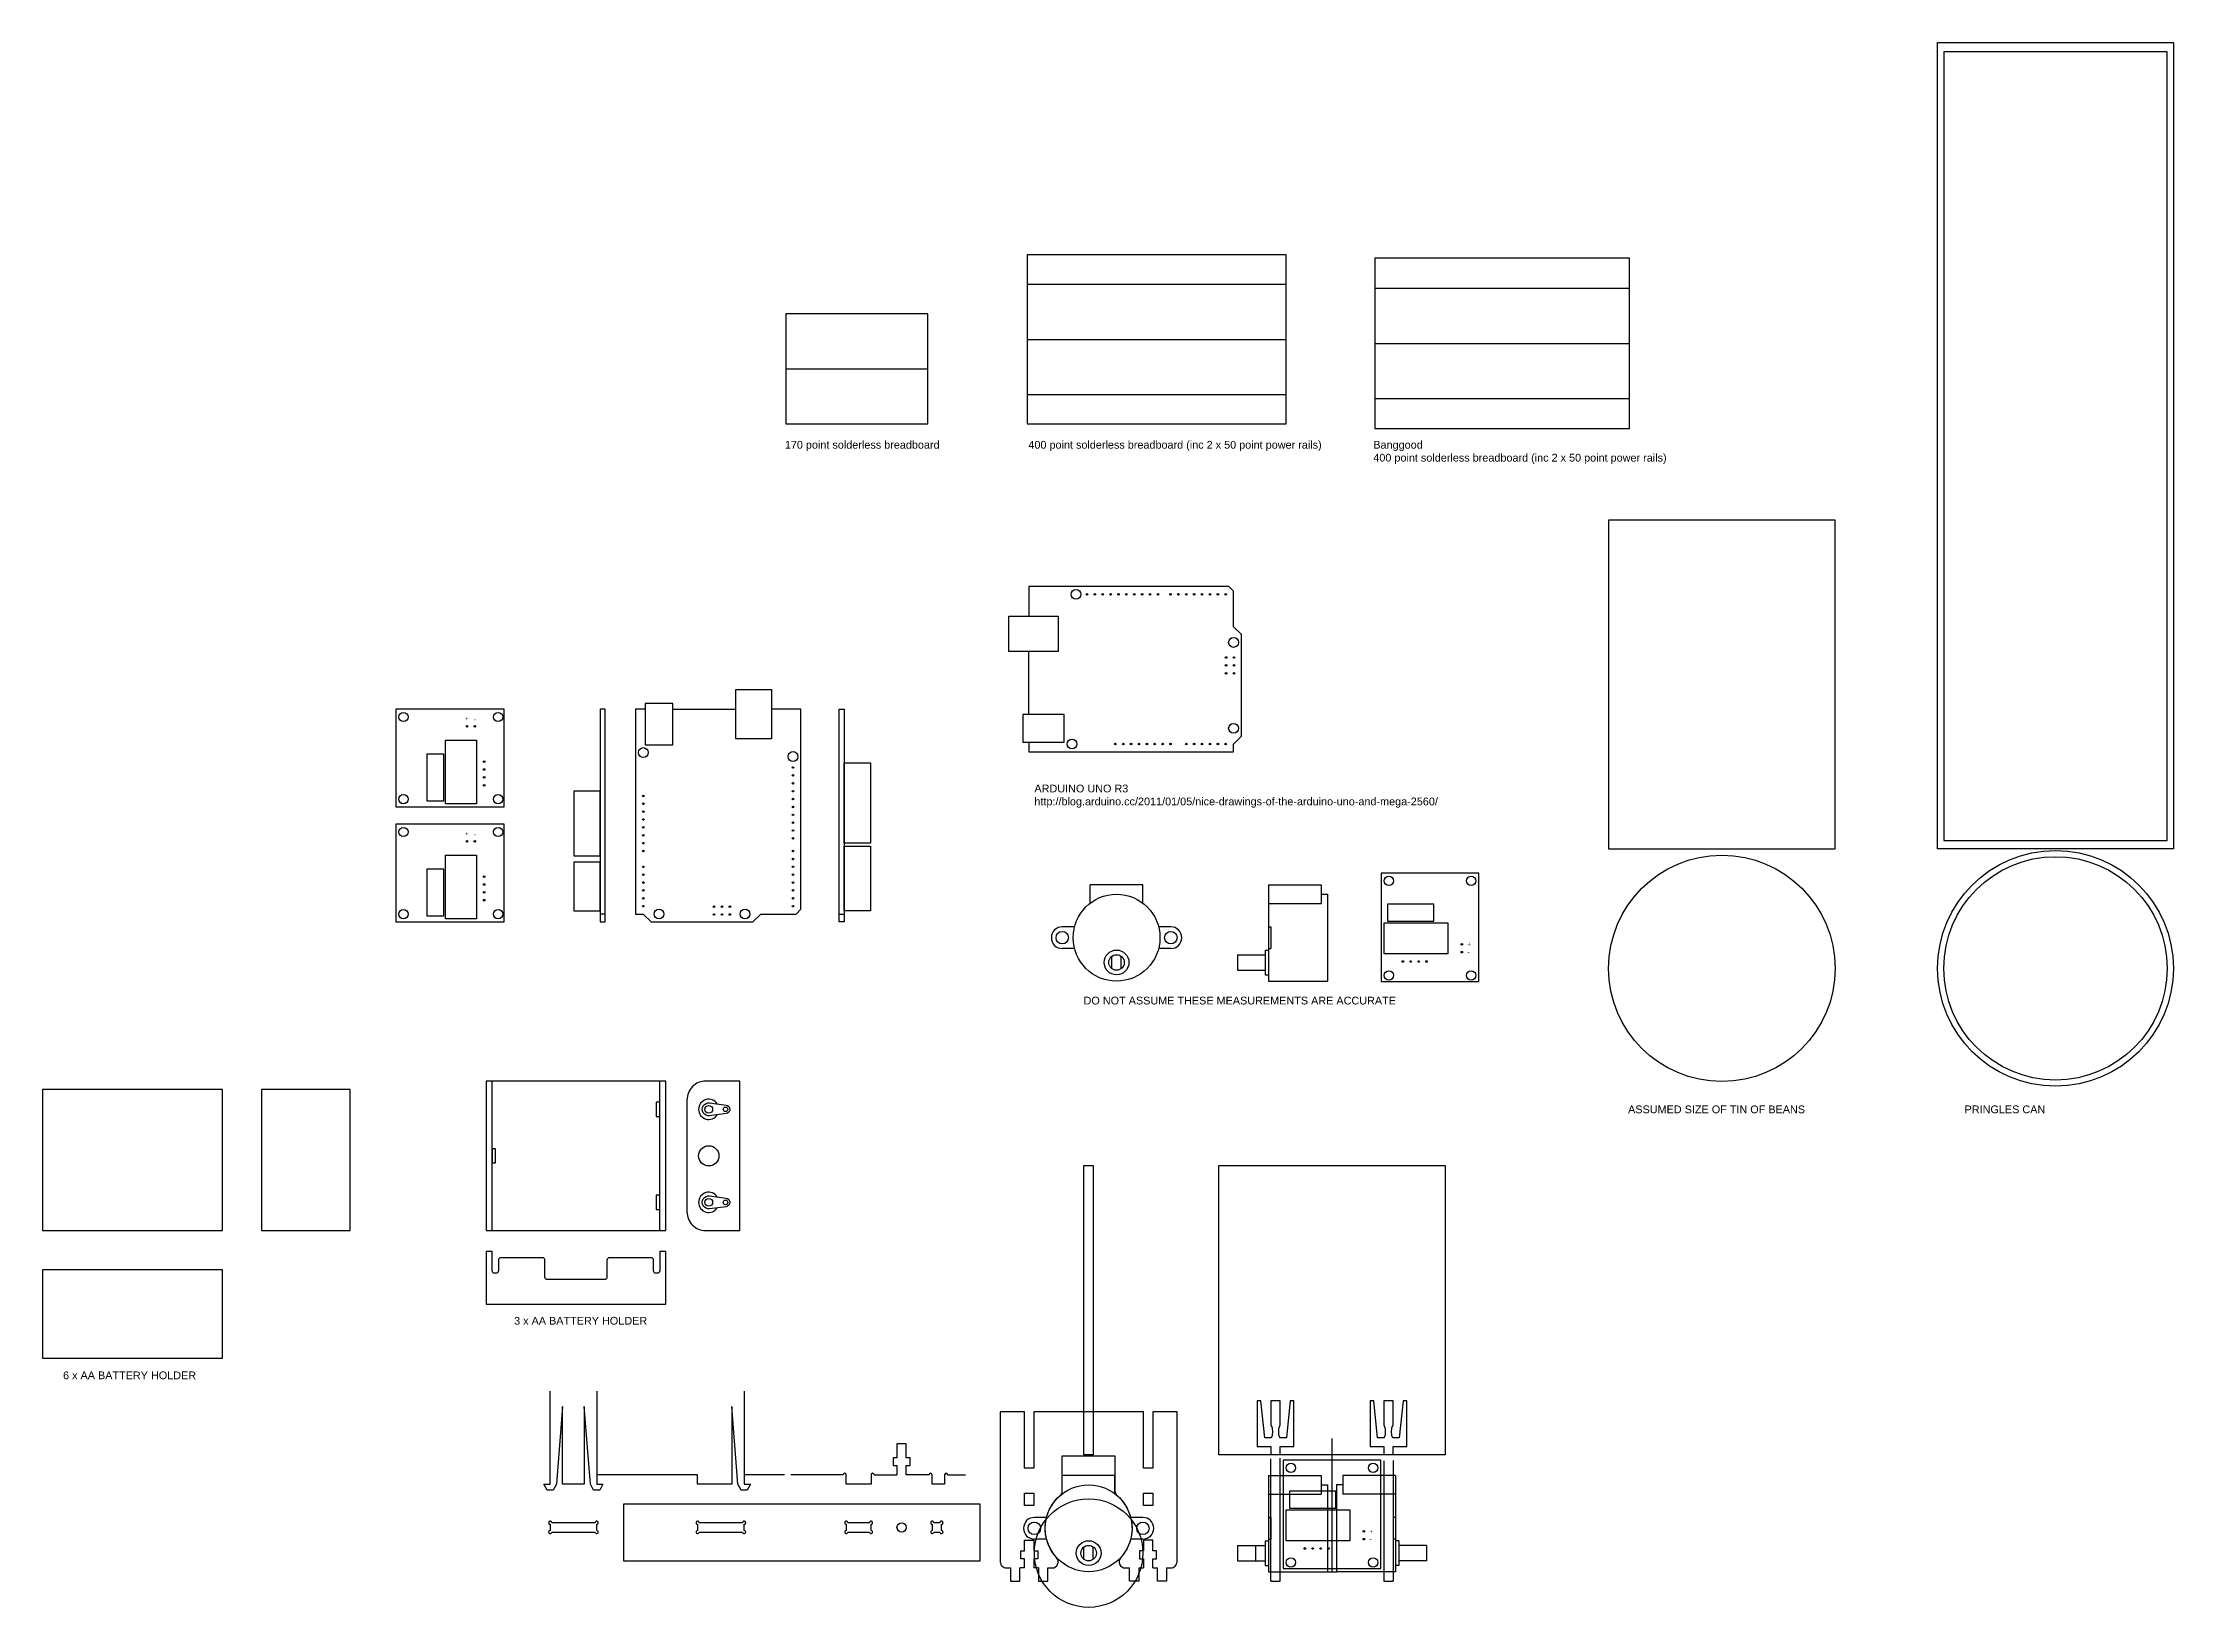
# Model space of a CAD drawing. Header units: millimetres. Extents: x 2162 to 3702, y 470 to 1904.
# Drawn here: x 2162 to 2848, y 1400 to 1904 of the extents above; entities that cross this region are included whole.
import ezdxf

# ---------------------------------------------------------------- set-up
doc = ezdxf.new("R2010")
doc.units = ezdxf.units.MM
doc.layers.add('3 - First Cut', color=3, linetype='Continuous')
doc.layers.add('5 - Final Cut', color=5, linetype='Continuous')
doc.layers.add('NOTES', color=4, linetype='Continuous', plot=False)
doc.styles.get("Standard").update_dxf_attribs({"font": 'arial.ttf'})

msp = doc.modelspace()

# ---------------------------------------------------------------- texts
at = {"char_height": 2.5, "attachment_point": 1}
for s, insert in [('170 point solderless breadboard', (2400.791, 1775.787)), ('400 point solderless breadboard (inc 2 x 50 point power rails)', (2479.299, 1775.787)), ('Banggood \\P400 point solderless breadboard (inc 2 x 50 point power rails)', (2590.48, 1775.787)), ('ARDUINO UNO R3\\Phttp://blog.arduino.cc/2011/01/05/nice-drawings-of-the-arduino-uno-and-mega-2560/', (2481.232, 1664.94)), ('DO NOT ASSUME THESE MEASUREMENTS ARE ACCURATE', (2497.077, 1596.558)), ('ASSUMED SIZE OF TIN OF BEANS', (2672.596, 1561.479)), ('PRINGLES CAN', (2781.067, 1561.479)), ('3 x AA BATTERY HOLDER', (2313.528, 1493.304)), ('6 x AA BATTERY HOLDER', (2168.134, 1475.699))]:
    msp.add_mtext_dynamic_manual_height_columns(s, width=95.5148, gutter_width=12.5, heights=[0], dxfattribs=dict(at, insert=insert))

# ---------------------------------------------------------------- blocks, each defined once
blk = doc.blocks.new('ArduinoUNOR3')
for points in [[(2479.39, 1678.67), (2479.39, 1675.5), (2545.43, 1675.5), (2545.43, 1678.04), (2547.97, 1680.58), (2547.97, 1713.34), (2545.43, 1715.88), (2545.43, 1727.31), (2543.9, 1728.84), (2479.39, 1728.84), (2479.39, 1719.31)], [(2479.39, 1687.56), (2479.39, 1707.88)]]:
    blk.add_lwpolyline(points)
for points in [[(2473.04, 1719.31), (2488.91, 1719.31), (2488.91, 1707.88), (2473.04, 1707.88)], [(2477.48, 1678.67), (2490.82, 1678.67), (2490.82, 1687.56), (2477.48, 1687.56)]]:
    blk.add_lwpolyline(points, close=True)
for centre, radius in [((2494.63, 1726.3), 1.59), ((2498.18, 1726.3), 0.254), ((2500.72, 1726.3), 0.254), ((2503.26, 1726.3), 0.254), ((2505.8, 1726.3), 0.254), ((2508.34, 1726.3), 0.254), ((2510.88, 1726.3), 0.254), ((2513.42, 1726.3), 0.254), ((2515.96, 1726.3), 0.254), ((2518.5, 1726.3), 0.254), ((2521.04, 1726.3), 0.254), ((2525.11, 1726.3), 0.254), ((2527.65, 1726.3), 0.254), ((2530.19, 1726.3), 0.254), ((2532.73, 1726.3), 0.254), ((2535.27, 1726.3), 0.254), ((2537.81, 1726.3), 0.254), ((2540.35, 1726.3), 0.254), ((2542.89, 1726.3), 0.254), ((2545.43, 1710.8), 1.59), ((2543.03, 1705.93), 0.254), ((2543.03, 1703.39), 0.254), ((2545.57, 1705.93), 0.254), ((2545.57, 1703.39), 0.254), ((2543.03, 1700.85), 0.254), ((2545.57, 1700.85), 0.254), ((2545.43, 1683.12), 1.59), ((2493.36, 1678.04), 1.59), ((2507.33, 1678.04), 0.254), ((2509.87, 1678.04), 0.254), ((2512.41, 1678.04), 0.254), ((2514.95, 1678.04), 0.254), ((2517.49, 1678.04), 0.254), ((2520.03, 1678.04), 0.254), ((2522.57, 1678.04), 0.254), ((2525.11, 1678.04), 0.254), ((2530.19, 1678.04), 0.254), ((2532.73, 1678.04), 0.254), ((2535.27, 1678.04), 0.254), ((2537.81, 1678.04), 0.254), ((2540.35, 1678.04), 0.254), ((2542.89, 1678.04), 0.254)]:
    blk.add_circle(centre, radius)
blk = doc.blocks.new('ULN2003_cb')
for points in [[(-15.75, -17.5), (15.75, -17.5), (15.75, 17.5), (-15.75, 17.5)], [(1.25, 7.5), (-13.75, 7.5), (-13.75, 2), (1.25, 2)], [(-14.75, 1.5), (5.75, 1.5), (5.75, -8.5), (-14.75, -8.5)]]:
    blk.add_lwpolyline(points, close=True)
for centre, radius in [((-13.25, 15), 1.5), ((13.25, 15), 1.5), ((10.25, -5.46), 0.254), ((-8.75, -11), 0.254), ((-6.21, -11), 0.254), ((-3.67, -11), 0.254), ((-1.13, -11), 0.254), ((10.25, -8), 0.254), ((-13.25, -15.5), 1.5), ((13.25, -15.5), 1.5)]:
    blk.add_circle(centre, radius)
at = {"insert": (12.03, -4.64), "char_height": 1.5, "attachment_point": 1}
blk.add_mtext_dynamic_manual_height_columns('+\\P-', width=3.719, gutter_width=12.5, heights=[0], dxfattribs=at)

# ---------------------------------------------------------------- linework, layer by layer
for p, q in [((2478.851, 1826.277), (2562.351, 1826.277)), ((2591.002, 1825.019), (2673.002, 1825.019)), ((2478.851, 1808.497), (2562.351, 1808.497)), ((2591.002, 1807.239), (2673.002, 1807.239)), ((2401.151, 1799.027), (2446.871, 1799.027)), ((2478.851, 1790.717), (2562.351, 1790.717)), ((2591.002, 1789.459), (2673.002, 1789.459)), ((2499.215, 1626.719), (2499.215, 1632.594)), ((2516.215, 1632.594), (2499.215, 1632.594)), ((2516.215, 1626.719), (2516.215, 1632.594)), ((2556.66, 1632.594), (2556.66, 1601.594)), ((2556.66, 1632.594), (2573.66, 1632.594)), ((2573.66, 1632.594), (2573.66, 1626.594)), ((2573.66, 1629.594), (2575.66, 1629.594)), ((2575.66, 1629.594), (2575.66, 1601.594)), ((2342.875, 1623.212), (2341.275, 1623.212)), ((2418.314, 1623.212), (2419.914, 1623.212)), ((2556.66, 1626.594), (2573.66, 1626.594)), ((2494.16, 1619.094), (2490.215, 1619.094)), ((2525.215, 1619.094), (2521.271, 1619.094)), ((2556.66, 1619.094), (2557.46, 1619.094)), ((2557.46, 1619.094), (2557.46, 1612.094)), ((2494.16, 1612.094), (2490.215, 1612.094)), ((2506.215, 1605.594), (2506.215, 1609.594)), ((2509.215, 1605.594), (2509.215, 1609.594)), ((2525.215, 1612.094), (2521.271, 1612.094)), ((2546.66, 1610.094), (2546.66, 1605.094)), ((2546.66, 1610.094), (2555.66, 1610.094)), ((2555.66, 1611.594), (2555.66, 1603.594)), ((2555.66, 1611.594), (2556.66, 1611.594)), ((2556.66, 1612.094), (2557.46, 1612.094)), ((2546.66, 1605.094), (2555.66, 1605.094)), ((2555.66, 1603.594), (2556.66, 1603.594)), ((2556.66, 1601.594), (2575.66, 1601.594)), ((2306.464, 1521.137), (2306.464, 1569.337)), ((2360.464, 1521.137), (2360.464, 1569.337)), ((2577.16, 1411.125), (2577.16, 1454.054)), ((2372.688, 1442.388), (2340.141, 1442.388)), ((2400.671, 1442.388), (2387.688, 1442.388)), ((2419.594, 1442.388), (2402.752, 1442.388)), ((2429.594, 1442.388), (2436.942, 1442.388)), ((2447.29, 1442.388), (2439.942, 1442.388)), ((2453.29, 1442.388), (2459.071, 1442.388)), ((2557.46, 1408.125), (2557.46, 1447.538)), ((2560.46, 1408.125), (2560.46, 1447.699)), ((2593.86, 1446.839), (2593.86, 1408.125)), ((2596.86, 1446.946), (2596.86, 1408.125)), ((2490.213, 1436.25), (2490.213, 1442.125)), ((2507.213, 1442.125), (2490.213, 1442.125)), ((2507.213, 1436.25), (2507.213, 1442.125)), ((2556.66, 1442.125), (2556.66, 1411.125)), ((2556.66, 1442.125), (2573.66, 1442.125)), ((2556.66, 1436.125), (2573.66, 1436.125)), ((2573.66, 1442.125), (2573.66, 1436.125)), ((2573.66, 1439.125), (2575.66, 1439.125)), ((2575.66, 1439.125), (2575.66, 1411.125)), ((2578.66, 1439.125), (2578.66, 1411.125)), ((2580.66, 1439.125), (2578.66, 1439.125)), ((2580.66, 1442.125), (2580.66, 1436.125)), ((2597.66, 1442.125), (2580.66, 1442.125)), ((2597.66, 1436.125), (2580.66, 1436.125)), ((2597.66, 1442.125), (2597.66, 1411.125)), ((2485.158, 1428.625), (2481.213, 1428.625)), ((2516.213, 1428.625), (2512.269, 1428.625)), ((2556.66, 1428.625), (2557.46, 1428.625)), ((2557.46, 1428.625), (2557.46, 1421.625)), ((2596.86, 1428.625), (2596.86, 1421.625)), ((2597.66, 1428.625), (2596.86, 1428.625)), ((2485.158, 1421.625), (2481.213, 1421.625)), ((2497.213, 1415.125), (2497.213, 1419.125)), ((2500.213, 1415.125), (2500.213, 1419.125)), ((2516.213, 1421.625), (2512.269, 1421.625)), ((2546.66, 1419.625), (2546.66, 1414.625)), ((2546.66, 1419.625), (2555.66, 1419.625)), ((2552.66, 1414.625), (2552.66, 1419.625)), ((2555.66, 1421.125), (2555.66, 1413.125)), ((2555.66, 1421.125), (2556.66, 1421.125)), ((2556.66, 1421.625), (2557.46, 1421.625)), ((2597.66, 1421.625), (2596.86, 1421.625)), ((2598.66, 1421.125), (2597.66, 1421.125)), ((2598.66, 1421.125), (2598.66, 1413.125)), ((2607.66, 1419.625), (2598.66, 1419.625)), ((2607.66, 1419.625), (2607.66, 1414.625)), ((2546.66, 1414.625), (2555.66, 1414.625)), ((2555.66, 1413.125), (2556.66, 1413.125)), ((2556.66, 1411.125), (2575.66, 1411.125)), ((2557.46, 1408.125), (2560.46, 1408.125)), ((2575.66, 1411.125), (2578.66, 1411.125)), ((2597.66, 1411.125), (2578.66, 1411.125)), ((2593.86, 1408.125), (2596.86, 1408.125)), ((2598.66, 1413.125), (2597.66, 1413.125)), ((2607.66, 1414.625), (2598.66, 1414.625))]:
    msp.add_line(p, q)
for points in [[(2772.369, 1904.226), (2848.369, 1904.226), (2848.369, 1644.226), (2772.369, 1644.226)], [(2846.369, 1646.926), (2846.369, 1901.226), (2774.369, 1901.226), (2774.369, 1646.926)], [(2478.851, 1781.247), (2562.351, 1781.247), (2562.351, 1835.747), (2478.851, 1835.747)], [(2591.002, 1779.739), (2673.002, 1779.739), (2673.002, 1834.739), (2591.002, 1834.739)], [(2401.151, 1781.247), (2446.871, 1781.247), (2446.871, 1816.807), (2401.151, 1816.807)], [(2666.333, 1644.226), (2739.333, 1644.226), (2739.333, 1750.226), (2666.333, 1750.226)], [(2342.875, 1689.252), (2341.275, 1689.252), (2341.275, 1620.672), (2342.875, 1620.672)], [(2418.314, 1689.252), (2419.914, 1689.252), (2419.914, 1620.672), (2418.314, 1620.672)], [(2419.914, 1671.976), (2428.414, 1671.976), (2428.414, 1646.076), (2419.914, 1646.076)], [(2341.275, 1662.832), (2332.775, 1662.832), (2332.775, 1642.012), (2341.275, 1642.012)], [(2419.914, 1645.052), (2428.414, 1645.052), (2428.414, 1624.232), (2419.914, 1624.232)], [(2341.275, 1639.972), (2332.775, 1639.972), (2332.775, 1624.232), (2341.275, 1624.232)], [(2161.545, 1521.137), (2219.545, 1521.137), (2219.545, 1566.637), (2161.545, 1566.637)], [(2232.149, 1521.137), (2260.649, 1521.137), (2260.649, 1566.637), (2232.149, 1566.637)], [(2304.464, 1521.137), (2362.464, 1521.137), (2362.464, 1569.337), (2304.464, 1569.337)], [(2359.363, 1557.937), (2360.464, 1557.937), (2360.464, 1562.537), (2359.363, 1562.537)], [(2306.464, 1542.937), (2307.564, 1542.937), (2307.564, 1547.537), (2306.464, 1547.537)], [(2497.213, 1542.13), (2500.213, 1542.13), (2500.213, 1448.784), (2497.213, 1448.784)], [(2540.665, 1542.13), (2613.656, 1542.13), (2613.656, 1448.784), (2540.665, 1448.784)], [(2359.363, 1527.937), (2360.464, 1527.937), (2360.464, 1532.537), (2359.363, 1532.537)], [(2161.545, 1480.033), (2219.545, 1480.033), (2219.545, 1508.533), (2161.545, 1508.533)]]:
    msp.add_lwpolyline(points, close=True)
for points in [[(2375.308, 1521.137), (2386.244, 1521.137), (2386.244, 1569.337), (2375.308, 1569.337, 0.4142136), (2369.244, 1563.273), (2369.244, 1527.201, 0.4142136)], [(2376.543, 1562.319), (2381.852, 1561.625, -0.8777766), (2381.852, 1558.849), (2376.543, 1558.155, -1.139242)], [(2376.543, 1532.319), (2381.852, 1531.625, -0.8777766), (2381.852, 1528.849), (2376.543, 1528.155, -1.139242)], [(2323.464, 1506.106), (2323.464, 1511.606, 0.4142136), (2322.714, 1512.356), (2309.214, 1512.356, 0.4142136), (2308.464, 1511.606), (2308.464, 1508.106, -0.4142136), (2307.714, 1507.356), (2307.214, 1507.356, -0.4142136), (2306.464, 1508.106), (2306.464, 1514.356), (2304.464, 1514.356), (2304.464, 1497.356), (2362.464, 1497.356), (2362.464, 1514.356), (2360.464, 1514.356), (2360.464, 1508.106, -0.4142136), (2359.714, 1507.356), (2359.214, 1507.356, -0.4142136), (2358.464, 1508.106), (2358.464, 1511.606, 0.4142136), (2357.714, 1512.356), (2344.214, 1512.356, 0.4142136), (2343.464, 1511.606), (2343.464, 1506.106, -0.4142136), (2342.714, 1505.356), (2324.214, 1505.356, -0.4142136)]]:
    msp.add_lwpolyline(points, format="xyb", close=True)
for points in [[(2560.46, 1448.784), (2560.46, 1451.563), (2564.895, 1451.563), (2564.895, 1466.284), (2563.693, 1466.284), (2562.46, 1454.284), (2560.46, 1454.284, -0.308613), (2560.328, 1454.374), (2560.189, 1454.729, -0.0936315), (2559.982, 1455.824), (2559.982, 1456.743, -0.0936315), (2560.189, 1457.838), (2560.328, 1458.193, -0.308613), (2560.46, 1458.284), (2560.46, 1466.284), (2557.46, 1466.284), (2557.46, 1458.284, -0.308613), (2557.593, 1458.193), (2557.732, 1457.838, -0.0936315), (2557.939, 1456.743), (2557.939, 1455.824, -0.0936315), (2557.732, 1454.729), (2557.593, 1454.374, -0.308613), (2557.46, 1454.284), (2555.46, 1454.284), (2554.228, 1466.284), (2553.026, 1466.284), (2553.026, 1451.563), (2557.46, 1451.563), (2557.46, 1448.784)], [(2596.86, 1448.784), (2596.86, 1451.563), (2601.295, 1451.563), (2601.295, 1466.284), (2600.093, 1466.284), (2598.86, 1454.284), (2596.86, 1454.284, -0.308613), (2596.728, 1454.374), (2596.589, 1454.729, -0.0936315), (2596.382, 1455.824), (2596.382, 1456.743, -0.0936315), (2596.589, 1457.838), (2596.728, 1458.193, -0.308613), (2596.86, 1458.284), (2596.86, 1466.284), (2593.86, 1466.284), (2593.86, 1458.284, -0.308613), (2593.993, 1458.193), (2594.132, 1457.838, -0.0936315), (2594.339, 1456.743), (2594.339, 1455.824, -0.0936315), (2594.132, 1454.729), (2593.993, 1454.374, -0.308613), (2593.86, 1454.284), (2591.86, 1454.284), (2590.628, 1466.284), (2589.426, 1466.284), (2589.426, 1451.563), (2593.86, 1451.563), (2593.86, 1448.784)]]:
    msp.add_lwpolyline(points, format="xyb")
for centre, radius in [((2702.833, 1605.696), 36.5), ((2810.369, 1605.696), 38), ((2810.369, 1605.696), 36), ((2507.715, 1615.594), 14), ((2490.215, 1615.594), 2), ((2525.215, 1615.594), 2), ((2507.715, 1607.594), 4), ((2507.715, 1607.594), 2.5), ((2376.27, 1560.237), 1.25), ((2381.67, 1560.237), 0.75), ((2376.27, 1545.237), 3.271), ((2376.27, 1530.237), 1.25), ((2381.67, 1530.237), 0.75), ((2498.713, 1425.125), 14), ((2481.213, 1425.125), 2), ((2516.213, 1425.125), 2), ((2498.713, 1417.125), 4), ((2498.713, 1417.125), 2.5)]:
    msp.add_circle(centre, radius)
for centre, radius, start, end in [((2490.215, 1615.594), 3.5, 90, 270), ((2525.215, 1615.594), 3.5, 270, 90), ((2376.27, 1560.237), 3.271, 32.497817, 327.502183), ((2376.27, 1530.237), 3.271, 32.497817, 327.502183), ((2481.213, 1425.125), 3.5, 90, 270), ((2516.213, 1425.125), 3.5, 270, 90)]:
    msp.add_arc(centre, radius, start, end)
at = {"layer": '3 - First Cut'}
for points in [[(2478.061, 1436.492), (2481.061, 1436.492), (2481.061, 1432.492), (2478.061, 1432.492)], [(2516.365, 1436.492), (2519.365, 1436.492), (2519.365, 1432.492), (2516.365, 1432.492)]]:
    msp.add_lwpolyline(points, close=True, dxfattribs=at)
for points in [[(2325.641, 1423.919), (2339.641, 1423.919, 2.4142136), (2340.141, 1424.419), (2340.141, 1426.419, 2.4142136), (2339.641, 1426.919), (2325.641, 1426.919, 2.4142136), (2325.141, 1426.419), (2325.141, 1424.419, 2.4142136)], [(2373.188, 1423.919), (2387.188, 1423.919, 2.4142136), (2387.688, 1424.419), (2387.688, 1426.419, 2.4142136), (2387.188, 1426.919), (2373.188, 1426.919, 2.4142136), (2372.688, 1426.419), (2372.688, 1424.419, 2.4142136)], [(2421.094, 1423.919), (2428.094, 1423.919, 2.4142136), (2428.594, 1424.419), (2428.594, 1426.419, 2.4142136), (2428.094, 1426.919), (2421.094, 1426.919, 2.4142136), (2420.594, 1426.419), (2420.594, 1424.419, 2.4142136)], [(2448.79, 1423.919), (2450.79, 1423.919, 2.4142136), (2451.29, 1424.419), (2451.29, 1426.419, 2.4142136), (2450.79, 1426.919), (2448.79, 1426.919, 2.4142136), (2448.29, 1426.419), (2448.29, 1424.419, 2.4142136)]]:
    msp.add_lwpolyline(points, format="xyb", close=True, dxfattribs=at)
for centre, radius in [((2438.442, 1425.419), 1.5), ((2481.213, 1425.125), 2), ((2516.213, 1425.125), 2)]:
    msp.add_circle(centre, radius, dxfattribs=at)
at = {"layer": '5 - Final Cut'}
for p, q in [((2478.061, 1462.695), (2470.227, 1462.695)), ((2516.365, 1462.695), (2481.061, 1462.695)), ((2527.2, 1462.695), (2519.365, 1462.695))]:
    msp.add_line(p, q, dxfattribs=at)
for points in [[(2340.141, 1469.388), (2340.141, 1439.388), (2342.141, 1439.388), (2341.141, 1437.388), (2339.141, 1437.388), (2338.141, 1439.388), (2336.141, 1464.388), (2336.141, 1439.388), (2329.141, 1439.388), (2329.141, 1464.388), (2327.141, 1439.388), (2326.141, 1437.388), (2324.141, 1437.388), (2323.141, 1439.388), (2325.141, 1439.388), (2325.141, 1469.388)], [(2387.688, 1469.388), (2387.688, 1439.388), (2389.688, 1439.388), (2388.688, 1437.388), (2386.688, 1437.388), (2385.688, 1439.388), (2383.688, 1464.388), (2383.688, 1439.388), (2372.688, 1439.388), (2372.688, 1442.388)], [(2481.061, 1462.695), (2481.061, 1444.492), (2478.061, 1444.492), (2478.061, 1462.695)], [(2519.365, 1462.695), (2519.365, 1444.492), (2516.365, 1444.492), (2516.365, 1462.695)], [(2439.942, 1442.388), (2439.942, 1445.388), (2441.192, 1445.388), (2441.192, 1447.888), (2439.942, 1447.888), (2439.942, 1452.388), (2436.942, 1452.388), (2436.942, 1447.888), (2435.692, 1447.888), (2435.692, 1445.388), (2436.942, 1445.388), (2436.942, 1442.388)], [(2478.061, 1412.339), (2478.061, 1415.339), (2476.811, 1415.339), (2476.811, 1417.839), (2478.061, 1417.839), (2478.061, 1421.355), (2481.061, 1421.355), (2481.061, 1417.839), (2482.311, 1417.839), (2482.311, 1415.339), (2481.061, 1415.339), (2481.061, 1412.339)], [(2519.365, 1412.339), (2519.365, 1415.339), (2520.615, 1415.339), (2520.615, 1417.839), (2519.365, 1417.839), (2519.365, 1421.355), (2516.365, 1421.355), (2516.365, 1417.839), (2515.115, 1417.839), (2515.115, 1415.339), (2516.365, 1415.339), (2516.365, 1412.339)], [(2473.561, 1412.339), (2473.561, 1408.125), (2476.561, 1408.125), (2476.561, 1412.339)], [(2478.061, 1412.339), (2476.561, 1412.339)], [(2482.561, 1412.339), (2481.061, 1412.339)], [(2482.561, 1412.339), (2482.561, 1408.125), (2485.561, 1408.125), (2485.561, 1412.339)], [(2514.865, 1412.339), (2514.865, 1408.125), (2511.865, 1408.125), (2511.865, 1412.339)], [(2514.865, 1412.339), (2516.365, 1412.339)], [(2519.365, 1412.339), (2520.865, 1412.339)], [(2523.865, 1412.339), (2523.865, 1408.125), (2520.865, 1408.125), (2520.865, 1412.339)]]:
    msp.add_lwpolyline(points, dxfattribs=at)
for points in [[(2470.227, 1462.695), (2470.227, 1414.339, 0.4142136), (2472.227, 1412.339), (2473.561, 1412.339)], [(2523.865, 1412.339), (2525.2, 1412.339, 0.4142136), (2527.2, 1414.339), (2527.2, 1462.695)], [(2429.594, 1442.388, 1), (2428.594, 1442.388), (2428.594, 1439.388), (2420.594, 1439.388), (2420.594, 1442.388, 1), (2419.594, 1442.388)], [(2453.29, 1442.388, 1), (2452.29, 1442.388), (2452.29, 1439.388), (2448.29, 1439.388), (2448.29, 1442.388, 1), (2447.29, 1442.388)], [(2485.561, 1412.339), (2486.896, 1412.339, 0.6518241), (2488.373, 1415.687, -0.4212584), (2489.526, 1435.689, 0.2170558), (2490.213, 1437.198), (2490.213, 1448.509), (2507.213, 1448.509), (2507.213, 1437.198, 0.2170558), (2507.901, 1435.689, -0.4212584), (2509.054, 1415.687, 0.6518241), (2510.531, 1412.339), (2511.865, 1412.339)]]:
    msp.add_lwpolyline(points, format="xyb", dxfattribs=at)
msp.add_lwpolyline([(2348.745, 1432.919), (2348.745, 1414.592), (2463.79, 1414.592), (2463.79, 1432.919)], close=True, dxfattribs=at)
at = {"layer": 'NOTES'}
msp.add_circle((2498.713, 1417.125), 17.5, dxfattribs=at)

# ---------------------------------------------------------------- block references
for name, p in [('ArduinoUNOR3', (0, 0)), ('ULN2003_cb', (2608.758, 1618.922)), ('ULN2003_cb', (2577.16, 1429.625))]:
    msp.add_blockref(name, p)
for name, p, rotation in [('ArduinoUNOR3', (677.127, 4168.638), 270), ('ULN2003_cb', (2292.863, 1673.502), 90), ('ULN2003_cb', (2292.863, 1636.422), 90)]:
    msp.add_blockref(name, p, dxfattribs=dict(rotation=rotation))

msp.set_redraw_order([(e.dxf.handle, doc.entitydb.next_handle()) for e in msp.query("TEXT MTEXT ATTDEF DIMENSION ARC_DIMENSION")])  # texts and dimensions are drawn at this point

doc.saveas('drawing.dxf')
